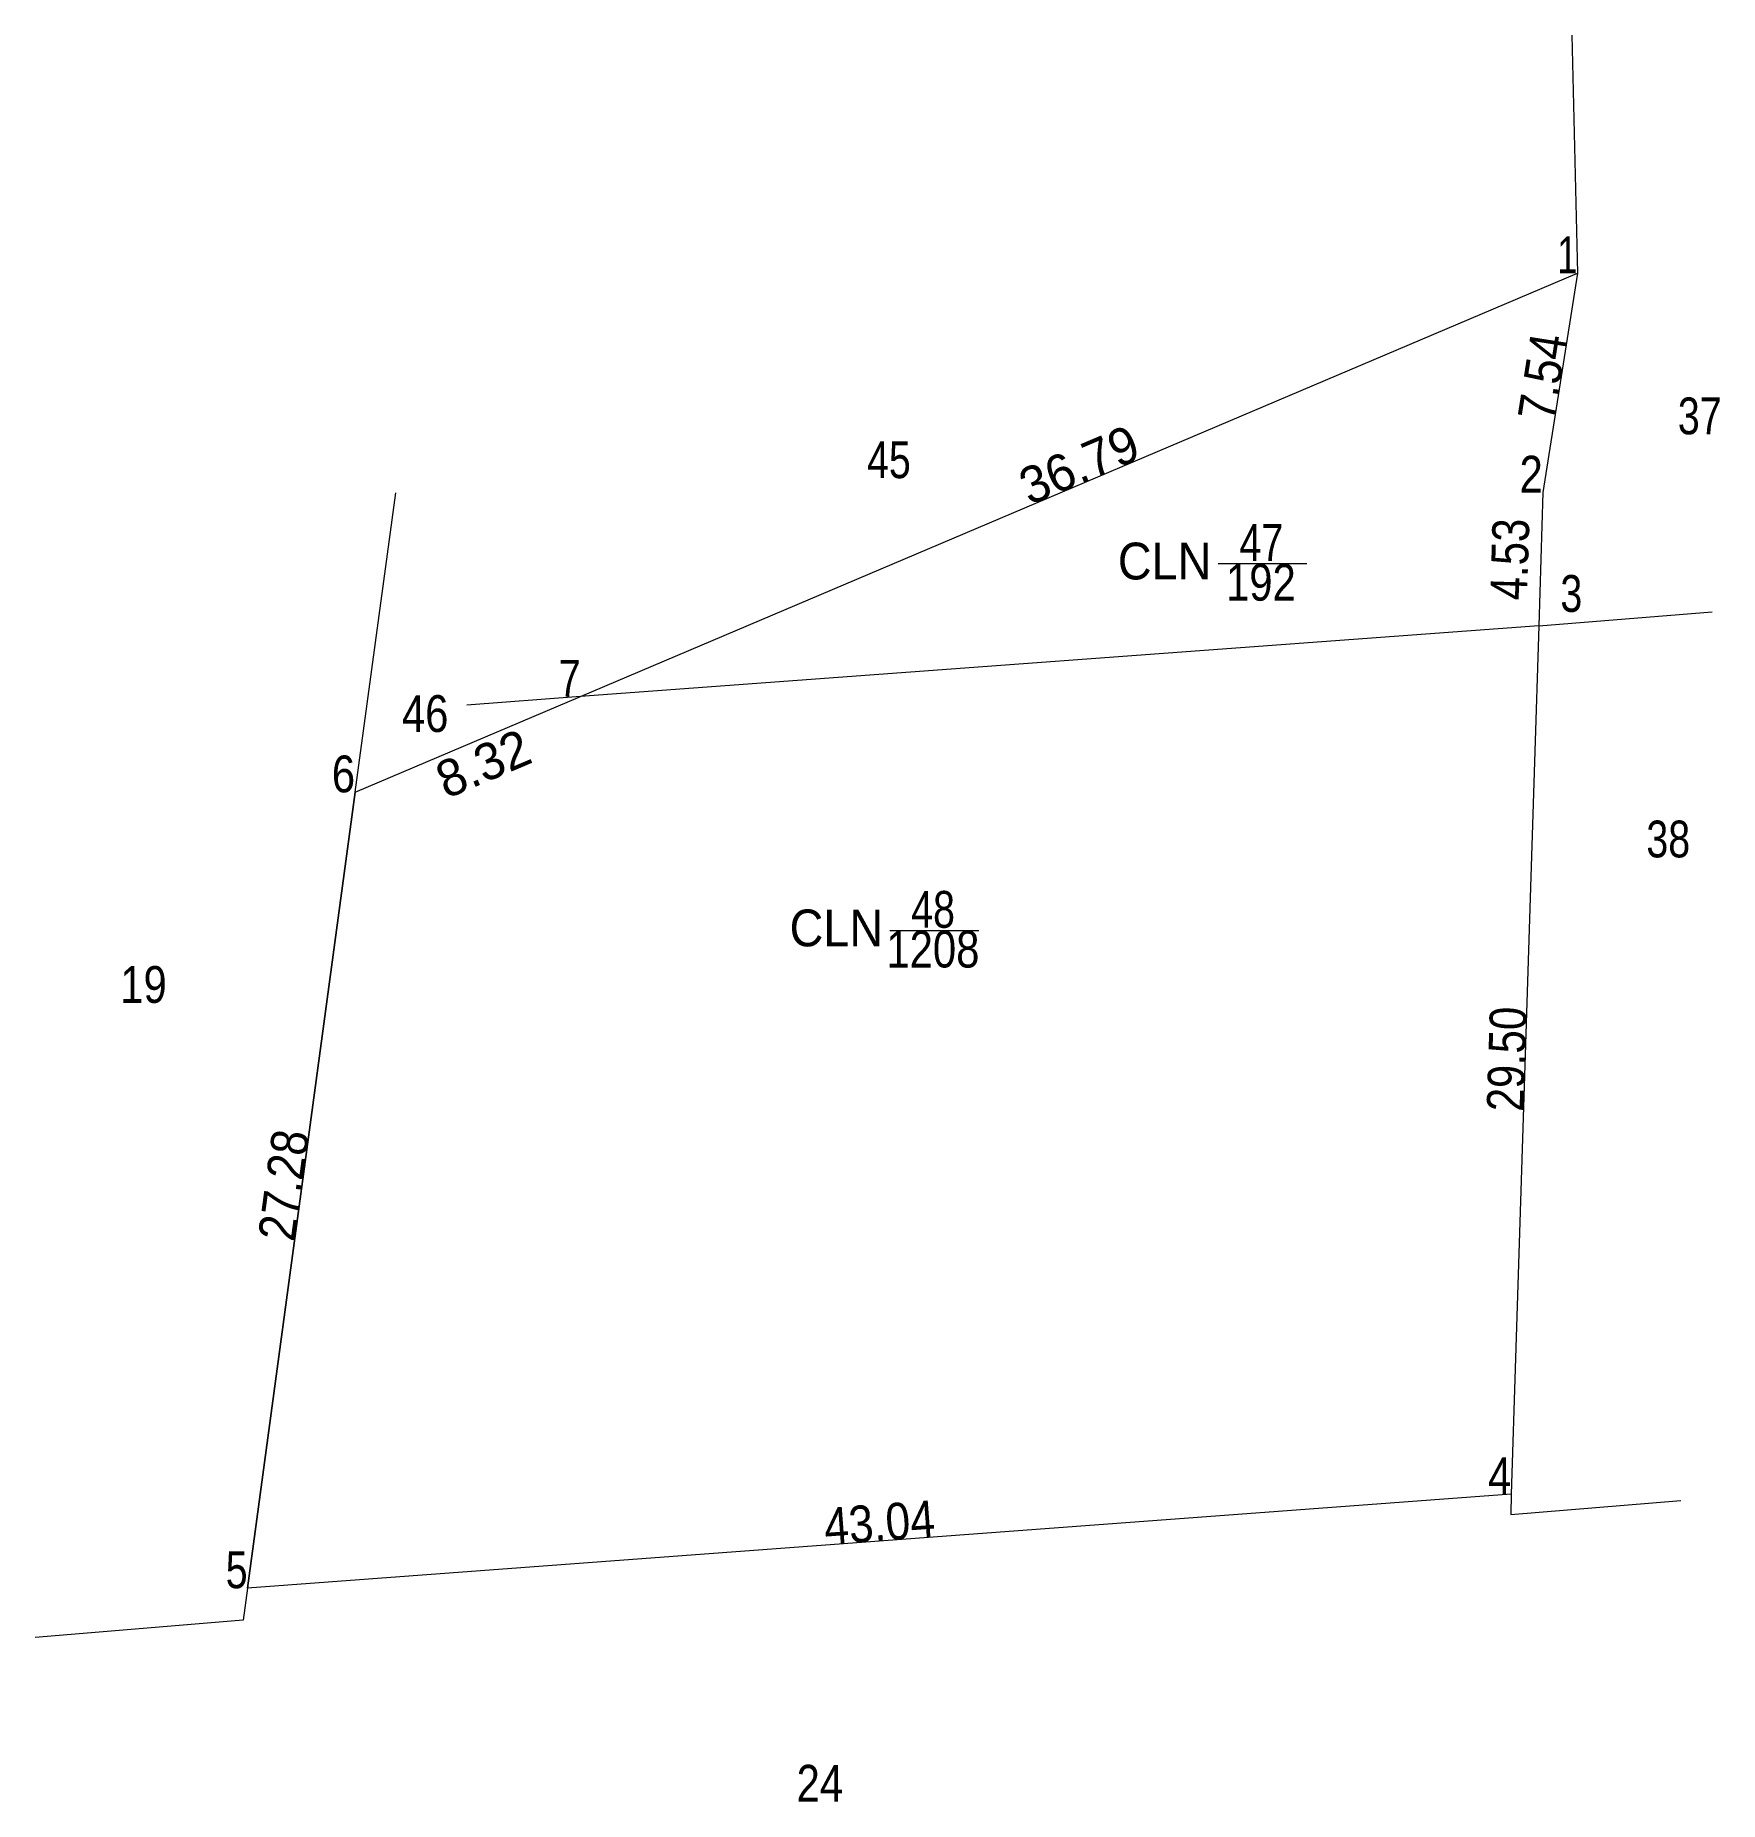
# Model space of a CAD drawing. Header units: metres. Extents: x 535122 to 535615, y 1837064 to 1837215.
# Drawn here: x 535337.9 to 535395.1, y 1837100.7 to 1837160.7 of the extents above; entities that cross this region are included whole.
import ezdxf
from ezdxf.enums import TextEntityAlignment as Align

# ---------------------------------------------------------------- set-up
doc = ezdxf.new("R2010")
doc.units = ezdxf.units.M
doc.header["$LTSCALE"] = 0.5
for name, color, linetype, lineweight in [('1', 7, 'Continuous', 13), ('10', 7, 'Continuous', 13), ('36', 7, 'Continuous', 13), ('63', 7, 'Continuous', 13)]:
    doc.layers.add(name, color=color, linetype=linetype, lineweight=lineweight)
doc.layers.add('15', color=7, linetype='Continuous')

msp = doc.modelspace()

# ---------------------------------------------------------------- texts
at = {"layer": '1'}
for s, width, p in [('45', 0.8, (535366.91, 1837145.62)), ('47', 0.8, (535379.56, 1837142.81)), ('CLN', 0.95, (535376.275, 1837142.18)), ('192', 0.85, (535379.545, 1837141.46)), ('46', 0.85, (535351.16, 1837137)), ('48', 0.8, (535368.41, 1837130.35)), ('CLN', 0.95, (535365.125, 1837129.72)), ('1208', 0.85, (535368.405, 1837129)), ('24', 0.85, (535364.565, 1837100.67))]:
    msp.add_text(s, height=1.25, dxfattribs=dict(at, width=width)).set_placement(p, align=Align.CENTER)
at = {"layer": '15'}
for s, width, p in [('37', 0.8, (535394.45, 1837147.11)), ('38', 0.8, (535393.38, 1837132.74)), ('19', 0.85, (535341.595, 1837127.8))]:
    msp.add_text(s, height=1.25, dxfattribs=dict(at, width=width)).set_placement(p, align=Align.CENTER)
at = {"layer": '63'}
for s, width, p in [(' 1', 0.75, (535390.3, 1837152.58)), (' 2', 0.85, (535389.12, 1837145.13)), (' 3', 0.8, (535390.46, 1837141.08)), (' 7', 0.8, (535356.44, 1837138.2)), (' 6', 0.85, (535348.78, 1837134.95)), (' 4', 0.85, (535388.05, 1837111.11)), (' 5', 0.8, (535345.13, 1837107.92))]:
    msp.add_text(s, height=1.25, dxfattribs=dict(at, width=width)).set_placement(p, align=Align.RIGHT)
for s, rotation, width, p in [('7.54', 81, 0.9, (535389.7248, 1837148.9622)), ('4.53', 88.23, 0.85, (535388.6228, 1837142.8457)), ('29.50', 88.194, 0.85, (535388.5177, 1837125.8703)), ('27.28', 82.31, 0.9, (535346.9707, 1837121.5264)), ('43.04', 4.251, 0.9, (535366.6337, 1837109.5278))]:
    msp.add_text(s, height=1.25, rotation=rotation, dxfattribs=dict(at, width=width)).set_placement(p, align=Align.CENTER)
for s, rotation, p in [('36.79', 23.01, (535373.6157, 1837145.4993)), ('8.32', 22.991, (535353.3759, 1837135.3517))]:
    msp.add_text(s, height=1.25, rotation=rotation, dxfattribs=at).set_placement(p, align=Align.CENTER)

# ---------------------------------------------------------------- linework, layer by layer
at = {"layer": '1'}
msp.add_lwpolyline([(535390.3, 1837152.58), (535389.12, 1837145.13), (535388.98, 1837140.6), (535388.05, 1837111.11), (535345.13, 1837107.92), (535348.78, 1837134.95), (535356.44, 1837138.2)], close=True, dxfattribs=at)
at = {"layer": '10'}
for p in [(535348.78, 1837134.95), (535388.05, 1837111.11)]:
    msp.add_line(p, (535345.13, 1837107.92), dxfattribs=at)
msp.add_lwpolyline([(535390.11, 1837160.66), (535390.3, 1837152.58), (535389.12, 1837145.13)], dxfattribs=at)
at = {"layer": '36'}
for points in [[(535388.05, 1837111.11), (535388.03, 1837110.42), (535393.81, 1837110.9)], [(535345.13, 1837107.92), (535344.98, 1837106.84), (535337.92, 1837106.25)]]:
    msp.add_lwpolyline(points, dxfattribs=at)
at = {"layer": '63'}
for p, q in [((535348.78, 1837134.95), (535350.16, 1837145.12)), ((535378.09, 1837142.72), (535381.11, 1837142.72)), ((535388.98, 1837140.6), (535394.87, 1837141.08)), ((535366.94, 1837130.26), (535369.96, 1837130.26))]:
    msp.add_line(p, q, dxfattribs=at)
msp.add_lwpolyline([(535388.98, 1837140.6), (535356.44, 1837138.2), (535352.57, 1837137.91)], dxfattribs=at)

msp.set_redraw_order([(e.dxf.handle, doc.entitydb.next_handle()) for e in msp.query("TEXT MTEXT ATTDEF DIMENSION ARC_DIMENSION")])  # texts and dimensions are drawn at this point

doc.saveas('drawing.dxf')
